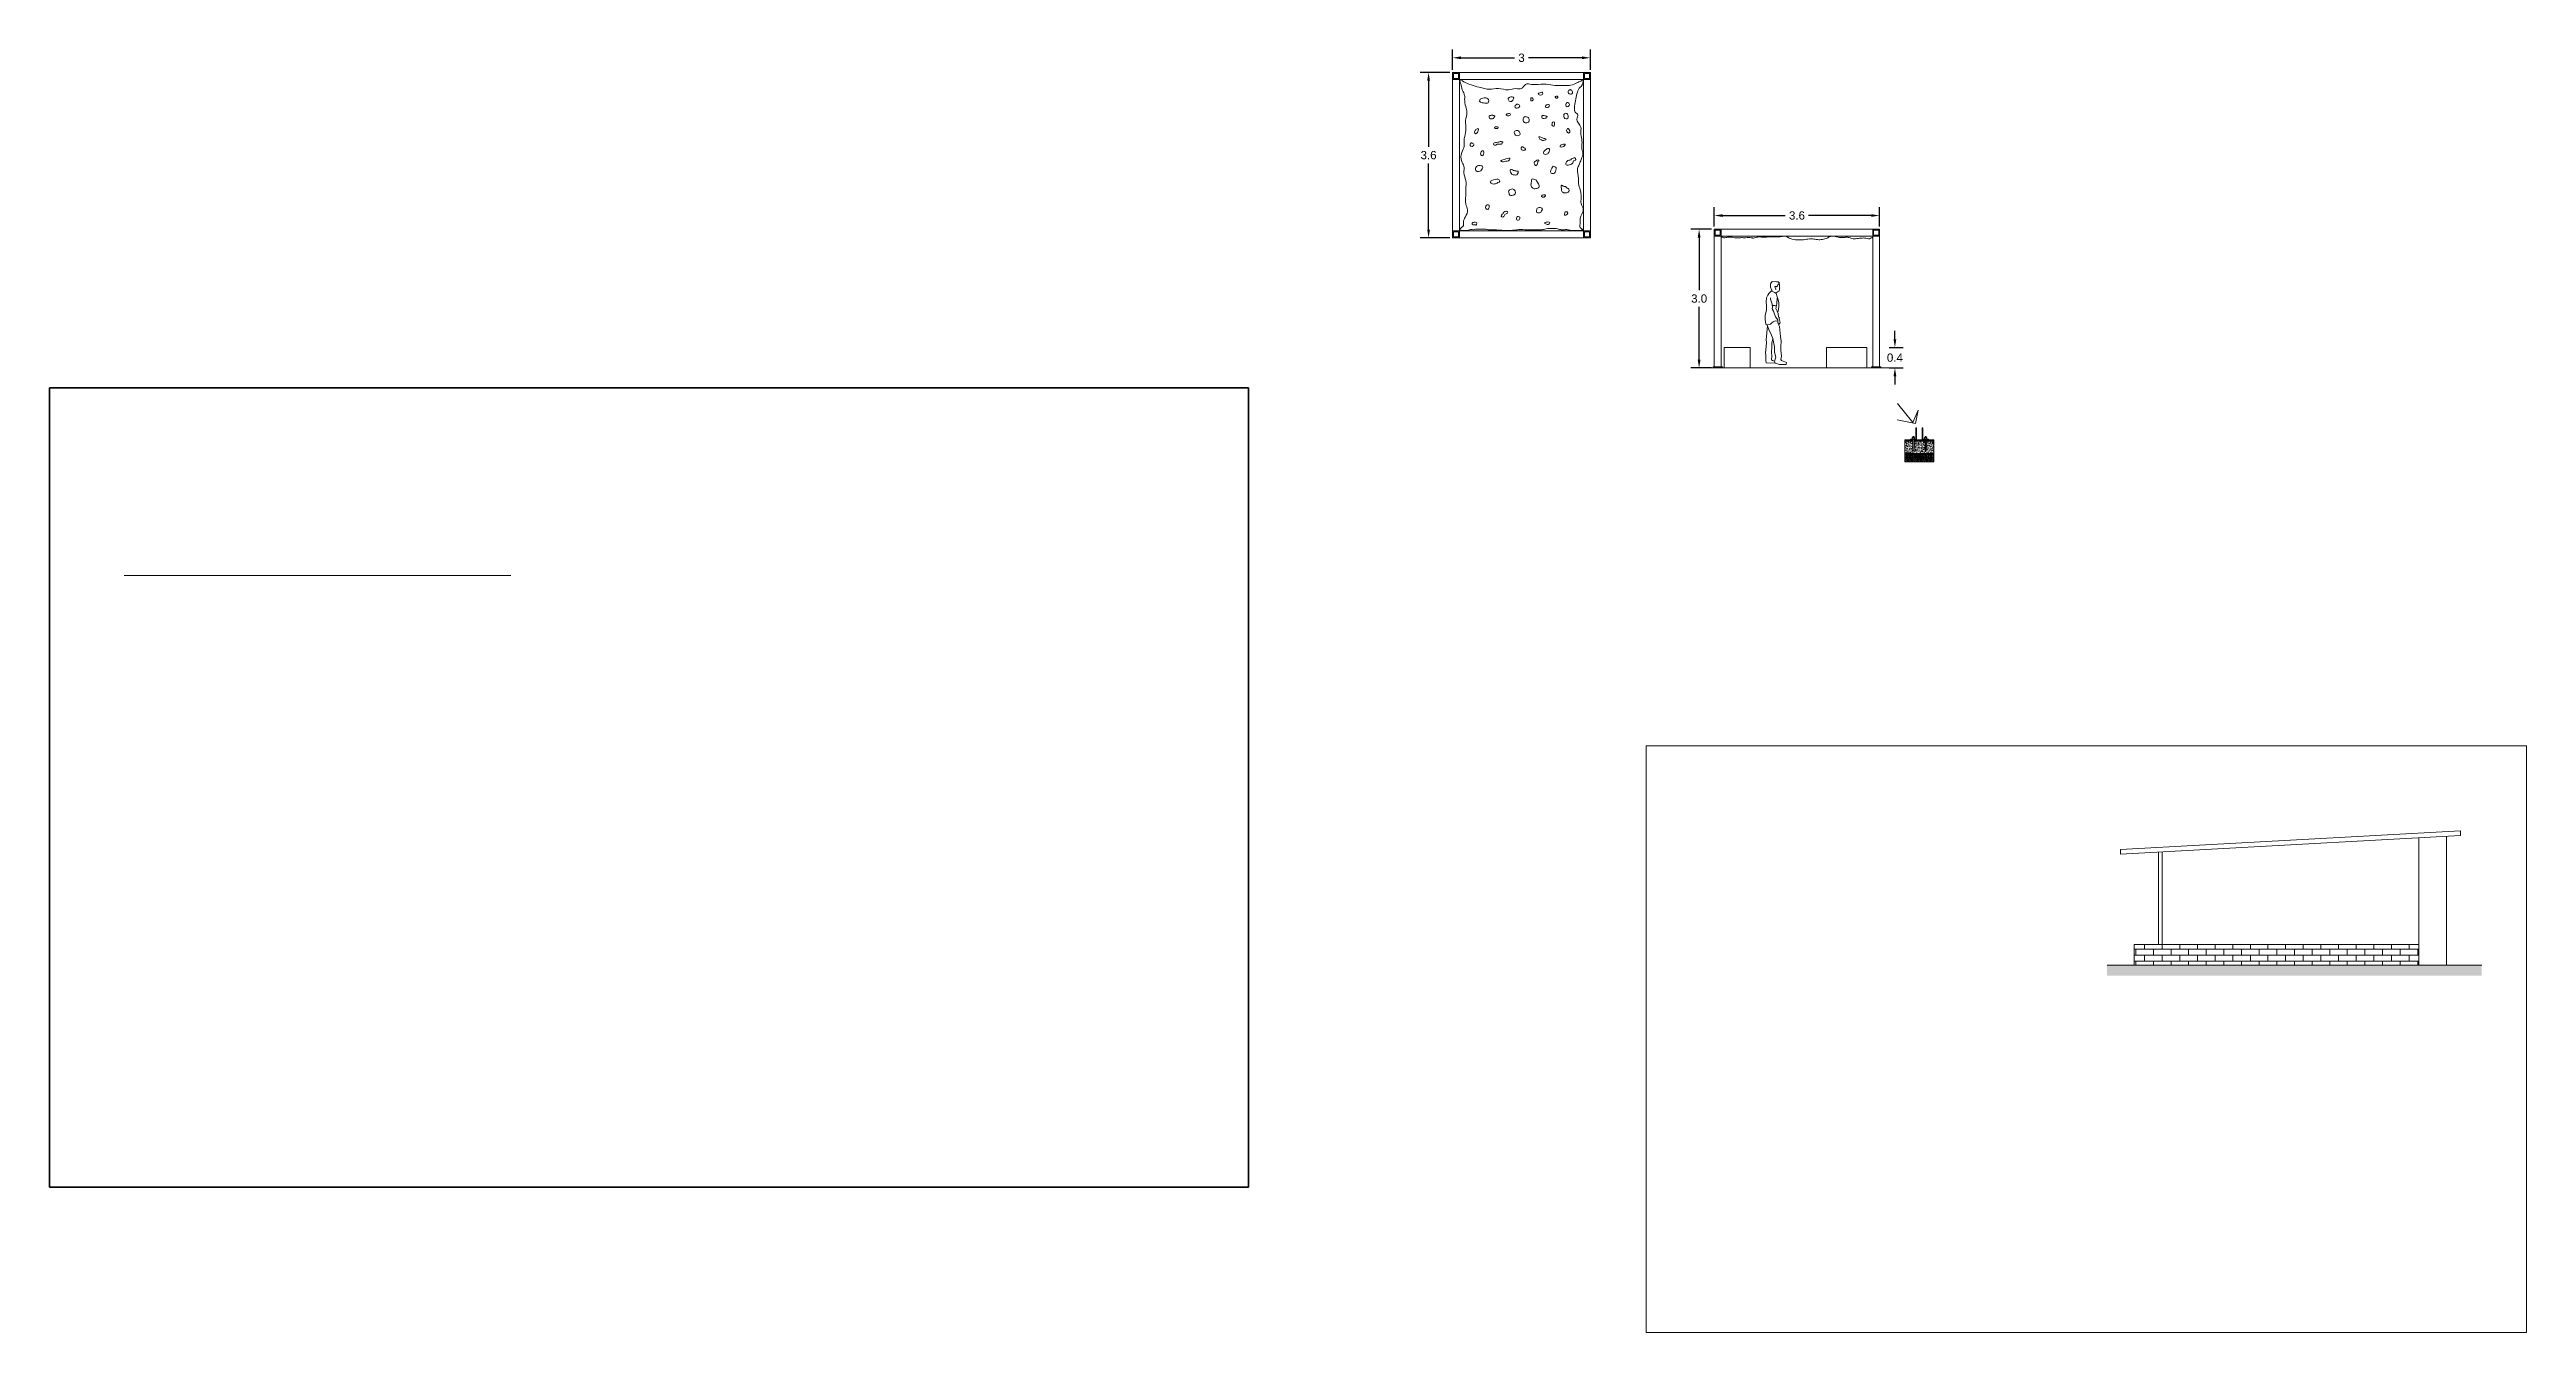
# Model space of a CAD drawing. Header units: metres. Extents: x -438 to -108, y 54494 to 54569.
# Drawn here: x -331.5 to -277.6, y 54526.9 to 54554.8 of the extents above; entities that cross this region are included whole.
import ezdxf

# ---------------------------------------------------------------- set-up
doc = ezdxf.new("R2010")
doc.units = ezdxf.units.M
doc.header["$MEASUREMENT"] = 0
for name, color, linetype, lineweight in [('epipla_new', 141, 'Continuous', 35), ('hatch', 252, 'Continuous', 15), ('text2', 240, 'Continuous', 9)]:
    doc.layers.add(name, color=color, linetype=linetype, lineweight=lineweight)
doc.styles.get("Standard").update_dxf_attribs({"font": 'arial.ttf'})
doc.dimstyles.new('Copy of Standard', dxfattribs={"dimtxt": 0.18, "dimasz": 0.18, "dimexe": 0.18, "dimexo": 0.0625, "dimgap": 0.09, "dimtad": 0, "dimtih": 1, "dimtoh": 1, "dimdec": 1, "dimzin": 0, "dimdsep": 46, "dimtxsty": 'Standard', "dimcen": 0.09, "dimadec": 0, "dimazin": 0, "dimtfac": 1, "dimtdec": 1, "dimtofl": 0, "dimtmove": 0, "dimatfit": 3, "dimfxl": 1, "dimtolj": 1, "dimtzin": 0, "dimarcsym": 0})
doc.dimstyles.get("Standard").update_dxf_attribs({"dimtxt": 0.18, "dimasz": 0.18, "dimexe": 0.18, "dimexo": 0.0625, "dimgap": 0.09, "dimtad": 0, "dimtih": 1, "dimtoh": 1, "dimdec": 4, "dimzin": 0, "dimdsep": 46, "dimtxsty": 'Standard', "dimcen": 0.09, "dimadec": 0, "dimazin": 0, "dimtfac": 1, "dimtdec": 4, "dimtofl": 0, "dimtmove": 0, "dimatfit": 3, "dimfxl": 1, "dimtolj": 1, "dimtzin": 0, "dimarcsym": 0})
picture_1 = doc.add_image_def('image1.jpeg', size_in_pixel=(1536, 1024))
picture_2 = doc.add_image_def('image2.jpeg', size_in_pixel=(1536, 1024))

msp = doc.modelspace()

# ---------------------------------------------------------------- blocks, each defined once
blk = doc.blocks.new('*D64')
at = {"layer": 'Defpoints', "color": 0, "transparency": 16777216}
for p in [(-297.96, 54554.618), (-300.96, 54554.297), (-297.96, 54554.297)]:
    blk.add_point(p, dxfattribs=at)
at = {"layer": 'text2', "color": 0, "lineweight": -2, "transparency": 16777216}
for p, q in [((-300.96, 54554.359), (-300.96, 54554.798)), ((-300.78, 54554.618), (-299.609, 54554.618)), ((-298.14, 54554.618), (-299.311, 54554.618)), ((-297.96, 54554.359), (-297.96, 54554.798))]:
    blk.add_line(p, q, dxfattribs=at)
at = {"layer": 'text2', "color": 0, "transparency": 16777216}
for points in [[(-300.78, 54554.648), (-300.78, 54554.588), (-300.96, 54554.618)], [(-298.14, 54554.648), (-298.14, 54554.588), (-297.96, 54554.618)]]:
    blk.add_solid(points, dxfattribs=at)
at = {"layer": 'text2', "color": 0, "transparency": 16777216, "insert": (-299.46, 54554.618), "char_height": 0.18, "attachment_point": 5}
blk.add_mtext('\\A1;3', dxfattribs=at)
blk = doc.blocks.new('*D65')
at = {"layer": 'Defpoints', "color": 0, "transparency": 16777216}
for p in [(-300.96, 54554.297), (-301.484, 54550.697), (-300.96, 54550.697)]:
    blk.add_point(p, dxfattribs=at)
at = {"layer": 'text2', "color": 0, "lineweight": -2, "transparency": 16777216}
for p, q in [((-301.022, 54554.297), (-301.664, 54554.297)), ((-301.484, 54554.117), (-301.484, 54552.679)), ((-301.484, 54550.877), (-301.484, 54552.315)), ((-301.022, 54550.697), (-301.664, 54550.697))]:
    blk.add_line(p, q, dxfattribs=at)
at = {"layer": 'text2', "color": 0, "transparency": 16777216}
for points in [[(-301.514, 54554.117), (-301.454, 54554.117), (-301.484, 54554.297)], [(-301.514, 54550.877), (-301.454, 54550.877), (-301.484, 54550.697)]]:
    blk.add_solid(points, dxfattribs=at)
at = {"layer": 'text2', "color": 0, "transparency": 16777216, "insert": (-301.484, 54552.497), "char_height": 0.18, "attachment_point": 5}
blk.add_mtext('\\A1;3.6', dxfattribs=at)
blk = doc.blocks.new('*D66')
at = {"layer": 'Defpoints', "color": 0, "transparency": 16777216}
for p in [(-295.26, 54550.883), (-295.591, 54547.863), (-295.26, 54547.863)]:
    blk.add_point(p, dxfattribs=at)
at = {"layer": 'text2', "color": 0, "lineweight": -2, "transparency": 16777216}
for p, q in [((-295.322, 54550.883), (-295.771, 54550.883)), ((-295.591, 54550.703), (-295.591, 54549.555)), ((-295.591, 54548.043), (-295.591, 54549.191)), ((-295.322, 54547.863), (-295.771, 54547.863))]:
    blk.add_line(p, q, dxfattribs=at)
at = {"layer": 'text2', "color": 0, "transparency": 16777216}
for points in [[(-295.621, 54550.703), (-295.561, 54550.703), (-295.591, 54550.883)], [(-295.621, 54548.043), (-295.561, 54548.043), (-295.591, 54547.863)]]:
    blk.add_solid(points, dxfattribs=at)
at = {"layer": 'text2', "color": 0, "transparency": 16777216, "insert": (-295.591, 54549.373), "char_height": 0.18, "attachment_point": 5}
blk.add_mtext('\\A1;3.0', dxfattribs=at)
blk = doc.blocks.new('*D67')
at = {"layer": 'Defpoints', "color": 0, "transparency": 16777216}
for p in [(-291.66, 54551.182), (-295.26, 54550.883), (-291.66, 54550.883)]:
    blk.add_point(p, dxfattribs=at)
at = {"layer": 'text2', "color": 0, "lineweight": -2, "transparency": 16777216}
for p, q in [((-295.26, 54550.946), (-295.26, 54551.362)), ((-295.08, 54551.182), (-293.714, 54551.182)), ((-291.84, 54551.182), (-293.206, 54551.182)), ((-291.66, 54550.946), (-291.66, 54551.362))]:
    blk.add_line(p, q, dxfattribs=at)
at = {"layer": 'text2', "color": 0, "transparency": 16777216}
for points in [[(-295.08, 54551.212), (-295.08, 54551.152), (-295.26, 54551.182)], [(-291.84, 54551.212), (-291.84, 54551.152), (-291.66, 54551.182)]]:
    blk.add_solid(points, dxfattribs=at)
at = {"layer": 'text2', "color": 0, "transparency": 16777216, "insert": (-293.46, 54551.182), "char_height": 0.18, "attachment_point": 5}
blk.add_mtext('\\A1;3.6', dxfattribs=at)
blk = doc.blocks.new('*D68')
at = {"layer": 'Defpoints', "color": 0, "transparency": 16777216}
for p in [(-291.512, 54548.309), (-291.326, 54548.309), (-291.512, 54547.863)]:
    blk.add_point(p, dxfattribs=at)
at = {"layer": 'text2', "color": 0, "lineweight": -2, "transparency": 16777216}
for p, q in [((-291.326, 54548.489), (-291.326, 54548.669)), ((-291.45, 54548.309), (-291.146, 54548.309)), ((-291.45, 54547.863), (-291.146, 54547.863)), ((-291.326, 54547.683), (-291.326, 54547.503))]:
    blk.add_line(p, q, dxfattribs=at)
at = {"layer": 'text2', "color": 0, "transparency": 16777216}
for points in [[(-291.356, 54548.489), (-291.296, 54548.489), (-291.326, 54548.309)], [(-291.356, 54547.683), (-291.296, 54547.683), (-291.326, 54547.863)]]:
    blk.add_solid(points, dxfattribs=at)
at = {"layer": 'text2', "color": 0, "transparency": 16777216, "insert": (-291.326, 54548.086), "char_height": 0.18, "attachment_point": 5}
blk.add_mtext('\\A1;0.4', dxfattribs=at)
blk = doc.blocks.new('A$C57394595')
at = {"linetype": 'ByBlock'}
for p, q in [((0.133, 1.494), (0.125, 1.479)), ((0.125, 1.479), (0.133, 1.471)), ((0.156, 1.591), (0.129, 1.571)), ((0.129, 1.571), (0.144, 1.556)), ((0.133, 1.471), (0.131, 1.452)), ((0.131, 1.452), (0.135, 1.423)), ((0.137, 1.56), (0.133, 1.539)), ((0.133, 1.539), (0.133, 1.51)), ((0.133, 1.51), (0.133, 1.494)), ((0.144, 1.556), (0.162, 1.537)), ((0.19, 1.596), (0.156, 1.591)), ((0.162, 1.537), (0.169, 1.514)), ((0.169, 1.514), (0.19, 1.499)), ((0.272, 1.599), (0.19, 1.596)), ((0.19, 1.499), (0.196, 1.502)), ((0.196, 1.502), (0.21, 1.511)), ((0.205, 1.452), (0.198, 1.449)), ((0.211, 1.466), (0.205, 1.452)), ((0.21, 1.511), (0.219, 1.503)), ((0.219, 1.503), (0.211, 1.466)), ((0.303, 1.557), (0.272, 1.599)), ((0.274, 1.435), (0.287, 1.44)), ((0.286, 1.412), (0.274, 1.435)), ((0.287, 1.44), (0.308, 1.494)), ((0.308, 1.494), (0.303, 1.557)), ((0.135, 1.423), (0.145, 1.409)), ((0.145, 1.409), (0.169, 1.4)), ((0.165, 1.265), (0.145, 1.193)), ((0.145, 1.193), (0.145, 1.138)), ((0.145, 1.138), (0.151, 1.057)), ((0.155, 0.985), (0.149, 0.915)), ((0.151, 1.057), (0.165, 1.016)), ((0.174, 1.028), (0.155, 0.985)), ((0.178, 1.308), (0.165, 1.265)), ((0.169, 1.4), (0.201, 1.375)), ((0.174, 1.282), (0.18, 1.181)), ((0.202, 1.083), (0.174, 1.028)), ((0.194, 1.371), (0.178, 1.308)), ((0.18, 1.181), (0.19, 1.133)), ((0.19, 1.133), (0.229, 1.141)), ((0.222, 1.39), (0.194, 1.371)), ((0.196, 1.131), (0.198, 1.107)), ((0.198, 1.107), (0.202, 1.083)), ((0.21, 0.917), (0.233, 0.992)), ((0.255, 1.404), (0.222, 1.39)), ((0.229, 1.141), (0.271, 1.136)), ((0.233, 0.992), (0.247, 1.028)), ((0.247, 1.028), (0.267, 1.059)), ((0.292, 1.412), (0.255, 1.404)), ((0.271, 1.076), (0.261, 1.136)), ((0.267, 1.059), (0.271, 1.076)), ((0.271, 1.136), (0.275, 1.162)), ((0.275, 1.162), (0.294, 1.224)), ((0.337, 1.371), (0.292, 1.412)), ((0.294, 1.224), (0.306, 1.258)), ((0.306, 1.258), (0.304, 1.284)), ((0.359, 1.337), (0.337, 1.371)), ((0.379, 1.284), (0.359, 1.337)), ((0.385, 1.21), (0.379, 1.284)), ((0.379, 1.141), (0.385, 1.21)), ((0.383, 1.052), (0.379, 1.141)), ((0.408, 0.949), (0.383, 1.052)), ((0.111, 0.541), (0.099, 0.453)), ((0.132, 0.735), (0.111, 0.541)), ((0.139, 0.886), (0.119, 0.814)), ((0.119, 0.814), (0.123, 0.797)), ((0.123, 0.797), (0.135, 0.776)), ((0.15, 0.775), (0.132, 0.735)), ((0.143, 0.915), (0.133, 0.905)), ((0.133, 0.905), (0.139, 0.896)), ((0.135, 0.776), (0.145, 0.776)), ((0.139, 0.896), (0.139, 0.886)), ((0.149, 0.915), (0.143, 0.915)), ((0.145, 0.776), (0.166, 0.807)), ((0.161, 0.836), (0.216, 0.843)), ((0.165, 0.853), (0.166, 0.862)), ((0.166, 0.833), (0.165, 0.853)), ((0.166, 0.862), (0.21, 0.917)), ((0.166, 0.807), (0.166, 0.833)), ((0.216, 0.843), (0.253, 0.824)), ((0.225, 0.344), (0.257, 0.501)), ((0.253, 0.824), (0.288, 0.8)), ((0.257, 0.501), (0.284, 0.57)), ((0.26, 0.501), (0.278, 0.413)), ((0.284, 0.57), (0.335, 0.676)), ((0.288, 0.8), (0.308, 0.781)), ((0.308, 0.781), (0.385, 0.766)), ((0.335, 0.676), (0.371, 0.768)), ((0.389, 0.475), (0.365, 0.749)), ((0.385, 0.766), (0.404, 0.812)), ((0.404, 0.812), (0.41, 0.884)), ((0.41, 0.884), (0.408, 0.949)), ((0.093, 0.077), (0, 0.04)), ((0, 0.04), (0.006, 0)), ((0.006, 0), (0.129, 0.004)), ((0.108, 0.278), (0.093, 0.165)), ((0.093, 0.165), (0.108, 0.099)), ((0.108, 0.099), (0.093, 0.077)), ((0.099, 0.453), (0.102, 0.413)), ((0.102, 0.413), (0.108, 0.387)), ((0.108, 0.387), (0.108, 0.278)), ((0.129, 0.004), (0.216, 0.026)), ((0.204, 0.143), (0.231, 0.241)), ((0.225, 0.069), (0.204, 0.143)), ((0.216, 0.026), (0.225, 0.069)), ((0.222, 0.036), (0.302, 0.029)), ((0.231, 0.241), (0.225, 0.344)), ((0.264, 0.077), (0.225, 0.066)), ((0.287, 0.091), (0.264, 0.077)), ((0.278, 0.413), (0.278, 0.34)), ((0.278, 0.34), (0.284, 0.241)), ((0.284, 0.241), (0.281, 0.161)), ((0.281, 0.161), (0.287, 0.091)), ((0.302, 0.029), (0.386, 0.036)), ((0.383, 0.428), (0.389, 0.475)), ((0.389, 0.34), (0.383, 0.428)), ((0.386, 0.036), (0.392, 0.084)), ((0.404, 0.227), (0.389, 0.34)), ((0.392, 0.084), (0.395, 0.139)), ((0.395, 0.183), (0.404, 0.227)), ((0.395, 0.139), (0.395, 0.183))]:
    blk.add_line(p, q, dxfattribs=at)

# ---------------------------------------------------------------- dimensions: what is measured, and where the dimension line sits
at = {"layer": 'text2'}
dim = msp.add_linear_dim(base=(-297.95995, 54554.61786), p1=(-300.95995, 54554.29683), p2=(-297.95995, 54554.29683), text='3', dimstyle='Standard', dxfattribs=at)
dim.commit()
dim.dimension.update_dxf_attribs({"geometry": '*D64', "text_midpoint": (-299.45995, 54554.61786), "dimtype": 160})
dim = msp.add_linear_dim(base=(-301.48354, 54550.69683), p1=(-300.95995, 54554.29683), p2=(-300.95995, 54550.69683), angle=90, text='3.6', dimstyle='Standard', dxfattribs=at)
dim.commit()
dim.dimension.update_dxf_attribs({"geometry": '*D65', "text_midpoint": (-301.48354, 54552.49683), "dimtype": 160})
dim = msp.add_linear_dim(base=(-291.65996, 54551.18198), p1=(-295.25996, 54550.88307), p2=(-291.65996, 54550.88307), dimstyle='Copy of Standard', dxfattribs=at)
dim.commit()
dim.dimension.update_dxf_attribs({"geometry": '*D67', "text_midpoint": (-293.45996, 54551.18198)})
for base, p1, p2, picture, middle in [((-295.59089, 54547.86307), (-295.25996, 54550.88307), (-295.25996, 54547.86307), '*D66', (-295.59089, 54549.37307)), ((-291.3255, 54548.30879), (-291.51218, 54547.86307), (-291.51218, 54548.30879), '*D68', (-291.3255, 54548.08593))]:
    dim = msp.add_linear_dim(base=base, p1=p1, p2=p2, angle=90, dimstyle='Copy of Standard', dxfattribs=at)
    dim.commit()
    dim.dimension.update_dxf_attribs({"geometry": picture, "text_midpoint": middle})

# ---------------------------------------------------------------- hatches: boundary and pattern name
at = {"layer": 'text2'}
h = msp.add_hatch(dxfattribs=at)
h.set_pattern_fill('ANSI32', color=256, scale=0.072103)
h.set_pattern_definition([(45, (-73.603776, 12702.771132), (-0.019119190234, 0.019119190234), []), (45, (-73.59103, 12702.771132), (-0.019119190234, 0.019119190234), [])])
h.paths.add_polyline_path([(-290.93735, 54546.27093), (-290.93735, 54546.2963), (-291.11204, 54546.2963), (-291.11204, 54546.27093)])
h.paths.add_polyline_path([(-290.91043, 54546.2963), (-290.91043, 54546.27093), (-290.66916, 54546.27093), (-290.66916, 54546.2963)])
h.paths.add_polyline_path([(-290.47753, 54546.27093), (-290.47753, 54546.2963), (-290.64224, 54546.2963), (-290.64224, 54546.27093)])
h = msp.add_hatch(dxfattribs=at)
h.set_pattern_fill('AR-CONC', color=256, scale=0.00629)
h.set_pattern_definition([(50, (-73.603776, 12702.77113), (0.04511447894, -0.00394700548), [0.00471737593, -0.05189113522]), (355, (-73.603776, 12702.77113), (-0.00872722935, 0.047311640876), [0.003773900743, -0.041512908177]), (100.45144446, (-73.600017, 12702.770803), (0.036387249445, 0.043364634907), [0.004009152633, -0.04410067896]), (46.1842, (-73.603776, 12702.78371), (0.06712771419, -0.01041088895), [0.00707606389, -0.07783670283]), (96.63563549, (-73.59818, 12702.782844), (0.05878869019, 0.06127044853), [0.00601373235, -0.06615105568]), (351.18416399, (-73.603776, 12702.78371), (0.05878869015, 0.0612704485), [0.00566085112, -0.06226936233]), (21, (-73.597486, 12702.780566), (0.03754446613, -0.02532406218), [0.00471737593, -0.05189113522]), (326, (-73.597486, 12702.780566), (0.015304131867, 0.045610738234), [0.003773900743, -0.041512908177]), (71.45144474, (-73.594358, 12702.778456), (0.052848597536, 0.020286675956), [0.004009152507, -0.04410067896]), (37.5, (-73.603776, 12702.771132), (0.0007648347837, 0.0209384727073), [0, -0.041009721411, 0, -0.042141891634, 0, -0.041670154041]), (7.5, (-73.603776, 12702.771132), (0.016546638715, 0.024807844211), [0, -0.024027168066, 0, -0.040066246226, 0, -0.015881832295]), (327.5, (-73.617802, 12702.771132), (0.033576548145, -0.00141866412), [0, -0.01572458643, 0, -0.049060709664, 0, -0.065099787823]), (317.5, (-73.624092, 12702.771132), (0.0366814453, 0.006296437787), [0, -0.02044196236, 0, -0.032581343084, 0, -0.046230284106])])
h.paths.add_polyline_path([(-291.11204, 54545.99595), (-290.47753, 54545.99595), (-290.47753, 54546.27093), (-290.64224, 54546.27093), (-290.64224, 54546.05412), (-290.66916, 54546.05412), (-290.66916, 54546.27093), (-290.91043, 54546.27093), (-290.91043, 54546.05412), (-290.93735, 54546.05412), (-290.93735, 54546.27093), (-291.11204, 54546.27093)])
h = msp.add_hatch(dxfattribs=at)
h.set_pattern_fill('ANSI33', color=256, scale=0.017642)
h.set_pattern_definition([(45, (-73.603776, 12702.7711317), (-0.0031187331588, 0.0031187331588), []), (45, (-73.6006574, 12702.7711317), (-0.0031187331588, 0.0031187331588), [0.0022052773653, -0.00110263868264])])
h.paths.add_polyline_path([(-290.93735, 54546.31002), (-290.98503, 54546.31002), (-290.98503, 54546.2963), (-290.93735, 54546.2963)])
h.paths.add_polyline_path([(-290.85828, 54546.55444), (-290.86979, 54546.55444), (-290.86979, 54546.31002), (-290.91043, 54546.31002), (-290.91043, 54546.2963), (-290.85828, 54546.2963)])
h.paths.add_polyline_path([(-290.66916, 54546.2963), (-290.66916, 54546.31002), (-290.71979, 54546.31002), (-290.71979, 54546.55444), (-290.73129, 54546.55444), (-290.73129, 54546.2963)])
h.paths.add_polyline_path([(-290.64224, 54546.31002), (-290.64224, 54546.2963), (-290.59305, 54546.2963), (-290.59305, 54546.31002)])
h = msp.add_hatch(dxfattribs=at)
h.set_pattern_fill('GRAVEL', color=256, scale=0.058296)
h.set_pattern_definition([(228.012787504, (-73.561803, 12702.8294277), (-0.4663682219458, -0.52466424968902), [0.00784291439, -0.77644992631]), (184.969740728, (-73.5670496, 12702.823598), (0.6995523329187, 0.05829602774323), [0.01345868733, -1.33240962398]), (132.510447078, (-73.5804577, 12702.8224322), (0.58296027743225, -0.64125630517546), [0.009489893764, -0.93950068333]), (267.273689006, (-73.603193, 12702.8078582), (0.05829602774323, 1.1659205548645), [0.01225604028, -1.21334775703]), (292.833654178, (-73.603776, 12702.795616), (-0.29148013871612, 0.6995523329187), [0.0120180176, -1.1897853821]), (357.273689006, (-73.5991124, 12702.7845398), (-1.1659205548645, 0.05829602774323), [0.01225604028, -1.21334775703]), (37.6942404667, (-73.5868702, 12702.7839568), (-0.75784836066192, -0.58296027743225), [0.0162079863, -1.604589334636]), (72.255328375, (-73.5740451, 12702.7938671), (0.40807219420257, 1.28251261035094), [0.01530200773, -1.51489931892]), (121.429565615, (-73.5693814, 12702.8084412), (-0.4663682219458, 0.75784836066192), [0.01229754705, -1.2174585054]), (175.236358309, (-73.575794, 12702.8189344), (0.64125630517547, -0.0582960277432), [0.01403954895, -0.687937582684]), (222.397437798, (-73.589785, 12702.8201004), (-0.699552332918694, -0.64125630517547), [0.01815618125, -1.7974632847]), (138.814074834, (-73.54548, 12702.807275), (-0.4080721942026, 0.34977616645935), [0.006196926045, -0.61349834917]), (171.46923439, (-73.5501437, 12702.811356), (0.75784836066192, -0.11659205548645), [0.01178961376, -1.16717458498]), (225, (-73.561803, 12702.813105), (-6e-18, -0.058296027743), [0.00824428254, -0.07419875053]), (203.198590514, (-73.565884, 12702.8201), (0.2914801387161, 0.1165920554864), [0.00443970888, -0.439529611385]), (291.801409486, (-73.569964, 12702.818351), (-0.0582960277432, 0.1748880832297), [0.00627865708, -0.30765505992]), (30.963756532, (-73.567633, 12702.812522), (0.1748880832297, 0.1165920554864), [0.01019766584, -0.329723667594]), (161.565051177, (-73.558888, 12702.817769), (0.1165920554865, -0.058296027743), [0.007373922845, -0.17697430336]), (16.389540334, (-73.603776, 12702.8183515), (0.58296027743225, 0.17488808322968), [0.01033005612, -1.022678187365]), (70.346175942, (-73.5938658, 12702.8212663), (-0.23318411097297, -0.64125630517567), [0.00866634578, -0.85796641035]), (293.198590514, (-73.558888, 12702.829428), (-0.1165920554864, 0.2914801387161), [0.008879359466, -0.4350899608]), (343.610459666, (-73.5553904, 12702.8212663), (-0.58296027743225, 0.17488808322968), [0.01033005612, -1.022678187365]), (339.44395478, (-73.603776, 12702.782208), (-0.2914801387161, 0.1165920554865), [0.00996162522, -0.488119854154]), (294.775140569, (-73.5944487, 12702.77871), (-0.29148013871612, 0.64125630517547), [0.00834670866, -0.82632538527]), (66.801409486, (-73.558305, 12702.771132), (0.1165920554864, 0.2914801387161), [0.008879359466, -0.4350899608]), (17.354024636, (-73.5548074, 12702.779293), (-0.75784836066192, -0.2331841109729), [0.00977222143, -0.96744727543]), (69.44395478, (-73.58687, 12702.771132), (-0.1165920554864, -0.2914801387161), [0.00498081261, -0.493100666765]), (101.309932474, (-73.561803, 12702.771132), (-0.0582960277432, 0.233184110973), [0.002972514455, -0.29428006857]), (165.963756532, (-73.562386, 12702.774046), (0.1748880832297, -0.058296027743), [0.0120180176, -0.22834266234]), (186.009005957, (-73.574045, 12702.7769613), (0.58296027743225, 0.05829602774322), [0.0111374561, -1.10260659012]), (303.690067526, (-73.567633, 12702.807275), (-0.058296027743, 0.1165920554864), [0.00840756971, -0.20178174747]), (353.157226587, (-73.5629689, 12702.8002797), (0.99103247163482, -0.11659205548645), [0.01467859001, -1.4531778823]), (60.945395901, (-73.548395, 12702.798531), (-0.2331841109729, -0.4080721942026), [0.00600192583, -0.5941924145]), (90, (-73.54548, 12702.80378), (-0.05829602774, 0.05829602774), [0.003497761665, -0.05479826608]), (120.256437164, (-73.575211, 12702.77871), (0.2331841109729, -0.40807219420257), [0.00809871736, -0.80177558287]), (48.012787504, (-73.5792918, 12702.7857057), (0.4663682219458, 0.524664249689), [0.01568582878, -0.76860701192]), (0, (-73.5688, 12702.797365), (0.05829602774, 0.05829602774), [0.01515696721, -0.04313906053]), (325.304846469, (-73.5536415, 12702.797365), (0.58296027743226, -0.40807219420256), [0.00921741813, -0.912523712914]), (254.0546041, (-73.546063, 12702.792118), (-0.0582960277432, -0.2331841109729), [0.00848801823, -0.41591346985]), (207.645975364, (-73.5483949, 12702.7839568), (-1.10762452712127, -0.58296027743225), [0.01381994782, -1.36817711805]), (175.42607874, (-73.560637, 12702.7775443), (-0.75784836066192, 0.05829602774322), [0.01462058546, -1.44743635223])])
h.paths.add_polyline_path([(-291.11204, 54545.99595), (-291.11204, 54545.87792), (-290.47753, 54545.87792), (-290.47753, 54545.99595)])
h = msp.add_hatch(dxfattribs=at)
h.set_pattern_fill('ANSI31', color=256, scale=0.230116)
h.set_pattern_definition([(45, (-73.603776, 12702.771132), (-0.02033956408, 0.02033956408), [])])
h.paths.add_polyline_path([(-291.11204, 54545.87792), (-291.11204, 54545.81524), (-290.47753, 54545.81524), (-290.47753, 54545.87792)])
h = msp.add_hatch(dxfattribs=at)
h.set_pattern_fill('AR-BRSTD', color=256, scale=0.048)
h.paths.add_polyline_path([(-279.91289, 54535.30514), (-286.11606, 54535.30514), (-286.11606, 54534.85514), (-279.91289, 54534.85514)])
h = msp.add_hatch(dxfattribs=at)
h.set_pattern_fill('AR-CONC', color=256, scale=0.023)
h.set_pattern_definition([(50, (0, 0), (0.164969842, -0.01443299105), [0.01725, -0.18975]), (355, (0, 0), (-0.03191280673, 0.17300419075), [0.0138, -0.1518]), (100.45144446, (0.01375, -0.0012), (0.13305703475, 0.1585711979), [0.01466024416, -0.16126268576]), (46.1842, (0, 0.046), (0.24546550605, -0.0380694346), [0.025875, -0.284625]), (96.6356355, (0.02046, 0.04283), (0.2149722475, 0.2240472782), [0.0219903787, -0.2418941648]), (351.184164, (0, 0.046), (0.2149722474, 0.2240472781), [0.0207, -0.2277000002]), (21, (0.023, 0.0345), (0.137288622, -0.09260234485), [0.01725, -0.18975]), (326, (0.023, 0.0345), (0.05596252634, 0.16678451036), [0.0138, -0.1518]), (71.45144474, (0.03444, 0.02678), (0.19325114665, 0.07418216515), [0.0146602437, -0.16126268576]), (37.5, (0, 0), (0.00279676672, 0.07656558638), [0, -0.14996, 0, -0.1541, 0, -0.152375]), (7.5, (0, 0), (0.06050599361, 0.09071469373), [0, -0.08786, 0, -0.14651, 0, -0.058075]), (327.5, (-0.05129, 0), (0.12277916032, -0.0051876205), [0, -0.0575, 0, -0.1794, 0, -0.23805]), (317.5, (-0.07429, 0), (0.13413281895, 0.02302414594), [0, -0.07475, 0, -0.11914, 0, -0.16905])])
h.paths.add_polyline_path([(-278.54537, 54534.85514), (-286.70361, 54534.85514), (-286.70361, 54534.6255), (-278.54537, 54534.6255)])

# ---------------------------------------------------------------- linework, layer by layer
for points in [[(-300.95995, 54550.69683), (-297.95995, 54550.69683), (-297.95995, 54554.29683), (-300.95995, 54554.29683)], [(-300.95995, 54554.29683), (-300.80995, 54554.29683), (-300.80995, 54554.14683), (-300.95995, 54554.14683)], [(-300.93995, 54554.27683), (-300.82995, 54554.27683), (-300.82995, 54554.16683), (-300.93995, 54554.16683)], [(-300.80995, 54550.84683), (-298.10995, 54550.84683), (-298.10995, 54554.14683), (-300.80995, 54554.14683)], [(-298.10995, 54554.29683), (-297.95995, 54554.29683), (-297.95995, 54554.14683), (-298.10995, 54554.14683)], [(-298.08995, 54554.27683), (-297.97995, 54554.27683), (-297.97995, 54554.16683), (-298.08995, 54554.16683)], [(-300.95995, 54550.84683), (-300.80995, 54550.84683), (-300.80995, 54550.69683), (-300.95995, 54550.69683)], [(-300.93995, 54550.82683), (-300.82995, 54550.82683), (-300.82995, 54550.71683), (-300.93995, 54550.71683)], [(-298.10995, 54550.84683), (-297.95995, 54550.84683), (-297.95995, 54550.69683), (-298.10995, 54550.69683)], [(-298.08995, 54550.82683), (-297.97995, 54550.82683), (-297.97995, 54550.71683), (-298.08995, 54550.71683)], [(-295.25996, 54550.88307), (-295.10996, 54550.88307), (-295.10996, 54550.73307), (-295.25996, 54550.73307)], [(-295.23996, 54550.86307), (-295.12996, 54550.86307), (-295.12996, 54550.75307), (-295.23996, 54550.75307)], [(-291.80996, 54550.88307), (-291.65996, 54550.88307), (-291.65996, 54550.73307), (-291.80996, 54550.73307)], [(-291.78996, 54550.86307), (-291.67996, 54550.86307), (-291.67996, 54550.75307), (-291.78996, 54550.75307)], [(-295.28496, 54547.88307), (-295.08496, 54547.88307), (-295.08496, 54547.86307), (-295.28496, 54547.86307)], [(-295.04409, 54548.30879), (-294.47694, 54548.30879), (-294.47694, 54547.86307), (-295.04409, 54547.86307)], [(-292.81447, 54548.30879), (-291.94136, 54548.30879), (-291.94136, 54547.86307), (-292.81447, 54547.86307)], [(-291.83496, 54547.88307), (-291.63496, 54547.88307), (-291.63496, 54547.86307), (-291.83496, 54547.86307)], [(-286.11606, 54534.85514), (-286.11606, 54535.30514), (-279.91289, 54535.30514), (-279.91289, 54534.85514)]]:
    msp.add_lwpolyline(points, close=True, dxfattribs=at)
for points in [[(-295.25996, 54547.88307), (-295.25996, 54550.88307), (-291.65996, 54550.88307), (-291.65996, 54547.88307)], [(-295.10996, 54547.88307), (-295.10996, 54550.73307), (-291.80996, 54550.73307), (-291.80996, 54547.88307)], [(-295.59089, 54547.86307), (-291.3255, 54547.86307)], [(-291.26867, 54547.08628), (-290.93845, 54546.67384), (-290.81829, 54546.94532), (-290.87576, 54546.65296), (-291.28077, 54546.73257)], [(-291.11204, 54546.2963), (-290.93735, 54546.2963)], [(-291.11204, 54546.2963), (-291.11204, 54545.81524)], [(-291.11204, 54546.27093), (-290.93735, 54546.27093)], [(-290.86979, 54546.55444), (-290.86979, 54546.31002), (-290.98503, 54546.31002), (-290.98503, 54546.2963)], [(-290.93735, 54546.2963), (-290.98503, 54546.2963)], [(-290.95528, 54546.31002), (-290.95528, 54546.31543), (-290.89207, 54546.31543), (-290.89207, 54546.31002)], [(-290.95103, 54546.31543), (-290.95103, 54546.34391), (-290.89631, 54546.34391), (-290.89631, 54546.31543)], [(-290.93735, 54546.05412), (-290.93735, 54546.31002)], [(-290.91021, 54546.34391), (-290.91021, 54546.3696), (-290.92367, 54546.3696), (-290.93717, 54546.3696), (-290.93717, 54546.34391)], [(-290.86979, 54546.55444), (-290.85828, 54546.55444), (-290.85828, 54546.55444), (-290.85828, 54546.2963), (-290.91043, 54546.2963)], [(-290.91043, 54546.05412), (-290.91043, 54546.31002)], [(-290.91043, 54546.2963), (-290.66916, 54546.2963)], [(-290.91043, 54546.27093), (-290.66916, 54546.27093)], [(-290.64224, 54546.2963), (-290.59305, 54546.2963), (-290.59305, 54546.31002), (-290.71979, 54546.31002), (-290.71979, 54546.55444), (-290.73129, 54546.55444), (-290.73129, 54546.2963), (-290.66916, 54546.2963)], [(-290.68709, 54546.31002), (-290.68709, 54546.31543), (-290.62388, 54546.31543), (-290.62388, 54546.31002)], [(-290.68285, 54546.31543), (-290.68285, 54546.34391), (-290.62813, 54546.34391), (-290.62813, 54546.31543)], [(-290.66916, 54546.05412), (-290.66916, 54546.31002)], [(-290.64203, 54546.34391), (-290.64203, 54546.3696), (-290.65549, 54546.3696), (-290.66899, 54546.3696), (-290.66899, 54546.34391)], [(-290.64224, 54546.05412), (-290.64224, 54546.31002)], [(-290.64224, 54546.2963), (-290.47753, 54546.2963)], [(-290.64224, 54546.27093), (-290.47753, 54546.27093)], [(-290.47753, 54546.2963), (-290.47753, 54545.81524)], [(-291.11204, 54545.99595), (-290.47753, 54545.99595)], [(-291.11204, 54545.87792), (-290.47753, 54545.87792)], [(-291.11204, 54545.81524), (-290.47753, 54545.81524)], [(-290.93735, 54546.05412), (-290.91043, 54546.05412)], [(-290.66916, 54546.05412), (-290.64224, 54546.05412)], [(-329.89289, 54543.33996), (-321.47179, 54543.33996)], [(-286.40921, 54537.37308), (-279.00496, 54537.77892), (-279.00496, 54537.67892)], [(-286.40921, 54537.27308), (-279.00496, 54537.67892)], [(-279.91289, 54534.85514), (-279.31289, 54534.85514), (-279.31289, 54537.66204)], [(-279.91289, 54535.30514), (-279.91289, 54537.62915)], [(-286.40921, 54537.37308), (-286.40921, 54537.27308)], [(-285.58394, 54537.31831), (-285.58394, 54535.30514)], [(-285.50394, 54537.3227), (-285.50394, 54535.30514)], [(-286.70361, 54534.85514), (-278.54537, 54534.85514)]]:
    msp.add_lwpolyline(points, dxfattribs=at)
for points in [[(-300.80995, 54554.14683), (-300.78881, 54554.06618), (-300.76574, 54553.98554), (-300.74461, 54553.9049), (-300.6985, 54553.79931), (-300.6985, 54553.71867), (-300.67352, 54553.55355), (-300.64855, 54553.4326), (-300.67736, 54553.2502), (-300.67736, 54553.19452), (-300.67736, 54552.99415), (-300.71052, 54552.80992), (-300.71052, 54552.69324), (-300.76275, 54552.55506), (-300.76275, 54552.36162), (-300.71359, 54552.26029), (-300.71359, 54552.10984), (-300.67369, 54551.94866), (-300.67369, 54551.75215), (-300.67369, 54551.61397), (-300.67369, 54551.43281), (-300.63375, 54551.30692), (-300.68291, 54551.1534), (-300.72286, 54551.03365), (-300.72286, 54550.96609), (-300.80478, 54550.879), (-300.80995, 54550.84683)], [(-300.80995, 54554.145), (-300.55614, 54554.02761), (-300.37969, 54553.97635), (-300.1581, 54553.93124), (-299.96377, 54553.94827), (-299.74364, 54553.92099), (-299.58155, 54553.94764), (-299.4646, 54553.94764), (-299.37435, 54554.03789), (-299.2389, 54554.03789), (-299.09323, 54554.03789), (-298.86959, 54554.03789), (-298.68493, 54554.01325), (-298.51053, 54554.01325), (-298.4223, 54554.01325), (-298.28073, 54554.06041), (-298.18405, 54554.10214), (-298.10995, 54554.14683)], [(-298.3542, 54553.89222), (-298.35074, 54553.85073), (-298.36665, 54553.83276), (-298.39571, 54553.82515), (-298.43722, 54553.8452), (-298.44483, 54553.8777), (-298.43376, 54553.90259), (-298.413, 54553.91918), (-298.39294, 54553.92471), (-298.37703, 54553.91641), (-298.3542, 54553.89222)], [(-298.10995, 54554.14683), (-298.16259, 54553.99574), (-298.20069, 54553.95764), (-298.25219, 54553.83538), (-298.28696, 54553.68303), (-298.30568, 54553.52267), (-298.29097, 54553.43314), (-298.23149, 54553.37365), (-298.25353, 54553.28347), (-298.16517, 54553.10367), (-298.16517, 54553.04487), (-298.16517, 54552.94998), (-298.14243, 54552.811), (-298.14243, 54552.74018), (-298.14243, 54552.68405), (-298.14243, 54552.62713), (-298.12366, 54552.55096), (-298.14238, 54552.4494), (-298.17849, 54552.35184), (-298.21326, 54552.26899), (-298.24268, 54552.18747), (-298.21589, 54551.99431), (-298.21589, 54551.87938), (-298.18112, 54551.7404), (-298.16106, 54551.63616), (-298.16106, 54551.55465), (-298.16106, 54551.44886), (-298.11492, 54551.32923), (-298.17991, 54551.11732), (-298.17991, 54551.03187), (-298.17991, 54550.9225), (-298.11412, 54550.85593), (-298.11066, 54550.84914), (-298.11028, 54550.84659)], [(-300.36023, 54553.71984), (-300.23945, 54553.74468), (-300.19335, 54553.72721), (-300.18699, 54553.63666), (-300.25853, 54553.6319), (-300.31894, 54553.63984), (-300.37298, 54553.67479), (-300.36023, 54553.71984)], [(-300.13002, 54553.36455), (-300.1506, 54553.36112), (-300.15918, 54553.30113), (-300.10772, 54553.2857), (-300.05283, 54553.32512), (-300.04425, 54553.35598), (-300.08429, 54553.36315), (-300.09037, 54553.37192), (-300.09847, 54553.37125), (-300.13002, 54553.36455)], [(-299.76015, 54553.39946), (-299.72275, 54553.40489), (-299.70099, 54553.38043), (-299.71867, 54553.36005), (-299.76151, 54553.35257), (-299.79211, 54553.37024), (-299.78803, 54553.38383), (-299.77375, 54553.39402), (-299.76015, 54553.39946)], [(-299.69406, 54553.76574), (-299.74708, 54553.72894), (-299.72674, 54553.67559), (-299.67843, 54553.66797), (-299.64538, 54553.69845), (-299.63013, 54553.74672), (-299.66318, 54553.76451), (-299.69406, 54553.76574)], [(-299.59421, 54553.57804), (-299.60216, 54553.54856), (-299.57928, 54553.52062), (-299.53607, 54553.52824), (-299.49793, 54553.56635), (-299.53861, 54553.60699), (-299.55895, 54553.60699), (-299.59421, 54553.57804)], [(-299.33268, 54553.325), (-299.30472, 54553.30721), (-299.28946, 54553.25132), (-299.29709, 54553.22592), (-299.36065, 54553.20305), (-299.39624, 54553.21068), (-299.4242, 54553.25132), (-299.42166, 54553.28943), (-299.40895, 54553.32246), (-299.39624, 54553.33262), (-299.33268, 54553.325)], [(-299.25305, 54553.72277), (-299.25647, 54553.69814), (-299.24757, 54553.68377), (-299.21402, 54553.69335), (-299.20854, 54553.71935), (-299.22224, 54553.73851), (-299.24072, 54553.74535), (-299.25784, 54553.7433), (-299.25647, 54553.7344), (-299.25305, 54553.72277)], [(-298.97016, 54553.35884), (-298.93365, 54553.35337), (-298.90262, 54553.32966), (-298.91905, 54553.30777), (-298.94461, 54553.30229), (-298.99207, 54553.29682), (-299.0158, 54553.32236), (-299.01762, 54553.33513), (-299.0085, 54553.35337), (-299.00667, 54553.35884), (-298.97016, 54553.35884)], [(-298.91247, 54553.59102), (-298.9353, 54553.55908), (-298.9353, 54553.54312), (-298.89307, 54553.53513), (-298.85654, 54553.56365), (-298.85768, 54553.59216), (-298.88165, 54553.59901), (-298.88964, 54553.59901), (-298.91247, 54553.59102)], [(-298.70269, 54553.78451), (-298.72378, 54553.76454), (-298.72156, 54553.75122), (-298.70602, 54553.73791), (-298.69047, 54553.7368), (-298.67604, 54553.74235), (-298.66716, 54553.75455), (-298.66716, 54553.76565), (-298.67826, 54553.77674), (-298.68381, 54553.78229), (-298.70269, 54553.78451)], [(-298.44808, 54553.37708), (-298.44261, 54553.32601), (-298.45173, 54553.30412), (-298.49007, 54553.2877), (-298.53205, 54553.31871), (-298.54118, 54553.36432), (-298.52658, 54553.39533), (-298.49555, 54553.40992), (-298.49189, 54553.40992), (-298.47181, 54553.40262), (-298.44808, 54553.37708)], [(-298.48672, 54553.61954), (-298.49471, 54553.58418), (-298.46731, 54553.55224), (-298.42166, 54553.57733), (-298.42622, 54553.62638), (-298.44791, 54553.64691), (-298.47074, 54553.64121), (-298.48672, 54553.61954)], [(-300.50487, 54552.7407), (-300.50111, 54552.71444), (-300.53677, 54552.68819), (-300.57618, 54552.70882), (-300.56867, 54552.7557), (-300.55366, 54552.7632), (-300.53114, 54552.75757), (-300.50487, 54552.7407)], [(-300.45104, 54553.05568), (-300.46942, 54553.03181), (-300.47677, 54552.9767), (-300.45839, 54552.96201), (-300.44001, 54552.97303), (-300.41979, 54552.99323), (-300.40325, 54553.03915), (-300.39406, 54553.05936), (-300.3959, 54553.07222), (-300.42714, 54553.07222), (-300.45104, 54553.05568)], [(-299.95688, 54552.78195), (-300.00192, 54552.77633), (-300.06948, 54552.7407), (-300.04696, 54552.71257), (-299.98879, 54552.73319), (-299.94375, 54552.73695), (-299.89871, 54552.73882), (-299.86868, 54552.78195), (-299.88745, 54552.78758), (-299.90058, 54552.79321), (-299.95688, 54552.78195)], [(-300.0095, 54553.11584), (-299.9685, 54553.10839), (-299.96477, 54553.09163), (-299.99459, 54553.07673), (-300.02627, 54553.07673), (-300.04305, 54553.08791), (-300.04677, 54553.10653), (-300.0095, 54553.11584)], [(-299.51161, 54553.01274), (-299.48909, 54552.95648), (-299.51161, 54552.93023), (-299.56603, 54552.92272), (-299.60544, 54552.95461), (-299.60732, 54553.02212), (-299.57354, 54553.03337), (-299.55852, 54553.03337), (-299.53976, 54553.03337), (-299.51161, 54553.01274)], [(-299.05746, 54552.89835), (-299.01805, 54552.88334), (-298.95424, 54552.85709), (-298.92609, 54552.84771), (-298.96175, 54552.82146), (-299.00116, 54552.81958), (-299.02743, 54552.82896), (-299.05746, 54552.84396), (-299.07622, 54552.87584), (-299.07998, 54552.89459), (-299.05746, 54552.89835)], [(-298.7403, 54553.18715), (-298.74593, 54553.13651), (-298.75532, 54553.12714), (-298.78722, 54553.13464), (-298.79473, 54553.17777), (-298.77408, 54553.2134), (-298.74218, 54553.21715), (-298.7403, 54553.18715)], [(-298.5883, 54552.72394), (-298.60706, 54552.71269), (-298.61457, 54552.67706), (-298.56578, 54552.67706), (-298.52074, 54552.70706), (-298.51135, 54552.73707), (-298.53387, 54552.73707), (-298.54513, 54552.73519), (-298.5883, 54552.72394)], [(-298.42127, 54553.04837), (-298.40814, 54553.00149), (-298.41564, 54552.98649), (-298.43816, 54552.97898), (-298.4757, 54553.01274), (-298.47382, 54553.05212), (-298.45505, 54553.07463), (-298.44004, 54553.0765), (-298.42127, 54553.04837)], [(-300.42097, 54552.26457), (-300.46387, 54552.19108), (-300.4271, 54552.14209), (-300.39339, 54552.13902), (-300.31372, 54552.20027), (-300.30759, 54552.25232), (-300.33517, 54552.26763), (-300.42097, 54552.26457)], [(-299.79751, 54552.41776), (-299.83923, 54552.40449), (-299.91129, 54552.37228), (-299.87336, 54552.35333), (-299.83165, 54552.35712), (-299.77097, 54552.36849), (-299.72356, 54552.39691), (-299.71598, 54552.43291), (-299.73304, 54552.43102), (-299.79751, 54552.41776)], [(-299.63347, 54552.16658), (-299.56606, 54552.15127), (-299.53542, 54552.14515), (-299.563, 54552.07166), (-299.60896, 54552.06554), (-299.67024, 54552.08391), (-299.70088, 54552.12984), (-299.70395, 54552.17883), (-299.63347, 54552.16658)], [(-299.41474, 54552.66425), (-299.3863, 54552.64909), (-299.37682, 54552.63393), (-299.37492, 54552.61877), (-299.40905, 54552.60172), (-299.44129, 54552.6074), (-299.45836, 54552.61498), (-299.46405, 54552.66046), (-299.45836, 54552.66993), (-299.44508, 54552.67941), (-299.41474, 54552.66425)], [(-299.1016, 54552.35901), (-299.11867, 54552.2908), (-299.12246, 54552.28322), (-299.15849, 54552.27374), (-299.17555, 54552.30975), (-299.18314, 54552.33817), (-299.15659, 54552.3647), (-299.13194, 54552.38175), (-299.11488, 54552.39123), (-299.08074, 54552.38744), (-299.1016, 54552.35901)], [(-298.93879, 54552.61119), (-298.97103, 54552.57329), (-298.97672, 54552.52782), (-298.94069, 54552.51455), (-298.88759, 54552.52971), (-298.86674, 54552.55434), (-298.84967, 54552.6093), (-298.86105, 54552.63961), (-298.88001, 54552.6434), (-298.93879, 54552.61119)], [(-298.77244, 54552.25844), (-298.81533, 54552.1084), (-298.78776, 54552.09616), (-298.73873, 54552.1084), (-298.71728, 54552.14209), (-298.70809, 54552.20027), (-298.70809, 54552.21864), (-298.77244, 54552.25844)], [(-298.32795, 54552.37038), (-298.34311, 54552.33249), (-298.38294, 54552.29648), (-298.44361, 54552.28132), (-298.48344, 54552.28322), (-298.49102, 54552.32112), (-298.47775, 54552.34954), (-298.4493, 54552.38175), (-298.40569, 54552.38744), (-298.36777, 54552.41397), (-298.33363, 54552.43291), (-298.2995, 54552.4386), (-298.27675, 54552.40449), (-298.32795, 54552.37038)], [(-300.01817, 54551.96856), (-300.13971, 54551.91265), (-300.08955, 54551.87217), (-300.0471, 54551.87024), (-299.97186, 54551.89916), (-299.93521, 54551.93), (-299.94678, 54551.95892), (-300.01817, 54551.96856)], [(-299.66125, 54551.76227), (-299.60144, 54551.72179), (-299.59951, 54551.65624), (-299.64774, 54551.62346), (-299.69212, 54551.61768), (-299.72684, 54551.64467), (-299.7307, 54551.66009), (-299.74421, 54551.70444), (-299.66125, 54551.76227)], [(-299.1432, 54551.94918), (-299.09111, 54551.87263), (-299.08192, 54551.79302), (-299.13095, 54551.77158), (-299.19836, 54551.76852), (-299.25045, 54551.82976), (-299.24432, 54551.92162), (-299.23206, 54551.97368), (-299.1432, 54551.94918)], [(-298.53036, 54551.81139), (-298.50279, 54551.81139), (-298.46602, 54551.78077), (-298.42925, 54551.75321), (-298.42618, 54551.70422), (-298.45989, 54551.68278), (-298.50279, 54551.6736), (-298.54262, 54551.67972), (-298.58858, 54551.72871), (-298.59165, 54551.77158), (-298.59165, 54551.83895), (-298.53036, 54551.81139)], [(-300.22188, 54551.40752), (-300.2396, 54551.33469), (-300.22188, 54551.32288), (-300.19627, 54551.31698), (-300.16475, 54551.35437), (-300.16278, 54551.3898), (-300.16672, 54551.40949), (-300.22188, 54551.40752)], [(-299.85944, 54551.23234), (-299.82596, 54551.26777), (-299.79247, 54551.27367), (-299.7649, 54551.26777), (-299.76096, 54551.25005), (-299.80626, 54551.21069), (-299.83187, 54551.191), (-299.86535, 54551.14573), (-299.90081, 54551.16541), (-299.88111, 54551.20872), (-299.85944, 54551.23234)], [(-299.55116, 54551.16224), (-299.49254, 54551.1314), (-299.52956, 54551.07899), (-299.56042, 54551.09132), (-299.56967, 54551.11599), (-299.55116, 54551.16224)], [(-299.0516, 54551.35657), (-299.12601, 54551.32682), (-299.12725, 54551.31567), (-299.13346, 54551.25866), (-299.10245, 54551.24255), (-299.04168, 54551.25122), (-299.02184, 54551.28345), (-299.01316, 54551.29832), (-299.00448, 54551.32187), (-299.0516, 54551.35657)], [(-298.98215, 54551.63541), (-299.02184, 54551.60567), (-299.02184, 54551.59328), (-298.97843, 54551.58088), (-298.94991, 54551.59452), (-298.93378, 54551.62054), (-298.98215, 54551.63541)], [(-298.50564, 54551.26477), (-298.52118, 54551.20889), (-298.51807, 54551.19337), (-298.49632, 54551.19337), (-298.46525, 54551.20889), (-298.45904, 54551.25546), (-298.47457, 54551.26167), (-298.50564, 54551.26477)], [(-300.80995, 54550.84683), (-300.77963, 54550.85909), (-300.74401, 54550.85909), (-300.7009, 54550.85909), (-300.64654, 54550.85909), (-300.63154, 54550.85909), (-300.59124, 54550.87408), (-300.51626, 54550.87408), (-300.4619, 54550.88532), (-300.39723, 54550.88532), (-300.31663, 54550.88532), (-300.26133, 54550.88532), (-300.18541, 54550.87314), (-300.12074, 54550.87314), (-300.08419, 54550.87314), (-300.03077, 54550.87314), (-299.97266, 54550.86097), (-299.92767, 54550.86097), (-299.88737, 54550.86097), (-299.81381, 54550.85358), (-299.78245, 54550.85358), (-299.71493, 54550.85358), (-299.65478, 54550.86353), (-299.61788, 54550.86353), (-299.58024, 54550.86353), (-299.55589, 54550.87202), (-299.38703, 54550.87202), (-299.33229, 54550.87202), (-299.26529, 54550.87202), (-299.17091, 54550.87202), (-299.05294, 54550.87202), (-298.95291, 54550.88659), (-298.88873, 54550.8998), (-298.83116, 54550.8998), (-298.75472, 54550.8998), (-298.70187, 54550.8998), (-298.65185, 54550.88659), (-298.57257, 54550.8715), (-298.5537, 54550.8715), (-298.44518, 54550.86755), (-298.43144, 54550.86161), (-298.39911, 54550.86161), (-298.34672, 54550.8553), (-298.30251, 54550.8553), (-298.2687, 54550.8553), (-298.22337, 54550.8553), (-298.17692, 54550.8553), (-298.14831, 54550.86347), (-298.13977, 54550.86347), (-298.10995, 54550.84683)], [(-300.50025, 54550.98225), (-300.45675, 54550.97604), (-300.44122, 54550.97604), (-300.43811, 54550.99467), (-300.4319, 54551.02261), (-300.46607, 54551.03503), (-300.53308, 54551.01386), (-300.53741, 54550.98835), (-300.50025, 54550.98225)], [(-298.88468, 54551.04434), (-298.84429, 54551.02882), (-298.85672, 54551.00088), (-298.87847, 54550.98846), (-298.92818, 54551.00088), (-298.95924, 54551.0195), (-298.92507, 54551.03503), (-298.88468, 54551.04434)]]:
    msp.add_spline(points, degree=3, dxfattribs=at)
for points, start_tangent, end_tangent in [([(-299.03873, 54553.85962), (-299.08393, 54553.85072), (-299.09557, 54553.83225), (-299.07708, 54553.8124), (-299.01682, 54553.81104), (-298.99286, 54553.83088), (-299.00176, 54553.85414), (-299.01066, 54553.86851), (-299.02915, 54553.86441), (-299.03873, 54553.85962)], (-0.89110749, -0.33908009), (-0.89110749, -0.33908009)), ([(-300.33631, 54552.56761), (-300.35148, 54552.52592), (-300.32872, 54552.48802), (-300.30407, 54552.48802), (-300.2908, 54552.51076), (-300.28321, 54552.53919), (-300.287, 54552.58656), (-300.30786, 54552.59414), (-300.32493, 54552.59035), (-300.33631, 54552.56761)], (-0.37317902, -1.01239882), (-0.37317902, -1.01239883))]:
    msp.add_spline(points, degree=3, dxfattribs=dict(at, start_tangent=start_tangent, end_tangent=end_tangent))
for points, knots in [([(-295.10996, 54550.72724), (-295.09669, 54550.71843), (-295.06227, 54550.69012), (-295.00675, 54550.70438), (-294.95922, 54550.70955), (-294.91933, 54550.70764), (-294.86855, 54550.7122), (-294.80395, 54550.69149), (-294.72908, 54550.69696), (-294.66114, 54550.70244), (-294.60161, 54550.69542), (-294.54589, 54550.69993), (-294.48663, 54550.70667), (-294.44013, 54550.69546), (-294.38129, 54550.68681), (-294.30947, 54550.72682), (-294.23084, 54550.71061), (-294.15049, 54550.7116), (-294.07873, 54550.71727), (-293.97167, 54550.72072), (-293.87994, 54550.72237), (-293.80116, 54550.71661), (-293.77195, 54550.72902), (-293.76303, 54550.73307)], [0.26439571, 0.26439571, 0.26439571, 0.26439571, 0.31116221, 0.3906483, 0.41915945, 0.45604019, 0.50994288, 0.57058923, 0.65569879, 0.73234974, 0.77499884, 0.83464298, 0.89995513, 0.95172437, 0.97741411, 1.07650205, 1.17867272, 1.20987959, 1.31783397, 1.39448508, 1.53066031, 1.59597246, 1.62501044, 1.62501044, 1.62501044, 1.62501044]), ([(-293.70895, 54550.73307), (-293.68169, 54550.72274), (-293.60248, 54550.66689), (-293.46404, 54550.64948), (-293.31493, 54550.65068), (-293.20934, 54550.67314), (-293.10602, 54550.67357), (-293.01371, 54550.65344), (-292.90406, 54550.65627), (-292.81138, 54550.68185), (-292.74893, 54550.7217), (-292.71396, 54550.7307), (-292.70104, 54550.73307)], [1.90245291, 1.90245291, 1.90245291, 1.90245291, 1.99194639, 2.18334781, 2.30820732, 2.4398124, 2.50506317, 2.61660988, 2.72161651, 2.83111926, 2.90089009, 2.94031286, 2.94031286, 2.94031286, 2.94031286]), ([(-292.65898, 54550.73307), (-292.61683, 54550.72326), (-292.53894, 54550.69452), (-292.432, 54550.70449), (-292.34, 54550.71346), (-292.2574, 54550.66761), (-292.15061, 54550.6808), (-292.05826, 54550.69072), (-291.96623, 54550.69557), (-291.89438, 54550.66125), (-291.8401, 54550.69446), (-291.81739, 54550.70369), (-291.80996, 54550.70644)], [3.193628411, 3.193628411, 3.193628411, 3.193628411, 3.323342202, 3.436856851, 3.513455523, 3.594191762, 3.707671175, 3.824539076, 3.875604743, 3.984338032, 4.033878301, 4.057679633, 4.057679633, 4.057679633, 4.057679633])]:
    msp.add_open_spline(points, degree=3, knots=knots, dxfattribs=at)

# ---------------------------------------------------------------- block references
at = {"layer": 'hatch', "xscale": -1.132138915945828, "yscale": 1.132138915945828, "zscale": 1.132138915945828}
msp.add_blockref('A$C57394595', (-293.69109, 54547.93383), dxfattribs=at)

msp.set_redraw_order([(e.dxf.handle, doc.entitydb.next_handle()) for e in msp.query("TEXT MTEXT ATTDEF DIMENSION ARC_DIMENSION")])  # texts and dimensions are drawn at this point

# ---------------------------------------------------------------- pictures from other files: only their frames are drawn
at = {"layer": 'epipla_new'}
image = msp.add_image(picture_1, insert=(-331.52175, 54530.01649), size_in_units=(26.11727, 17.41151), dxfattribs=dict(at, fade=61))
image.dxf.flags = 7
at = {"layer": 'text2'}
image = msp.add_image(picture_2, insert=(-296.74107, 54526.85309), size_in_units=(19.17102, 12.78068), dxfattribs=dict(at, fade=58))
image.dxf.flags = 7

doc.saveas('drawing.dxf')
